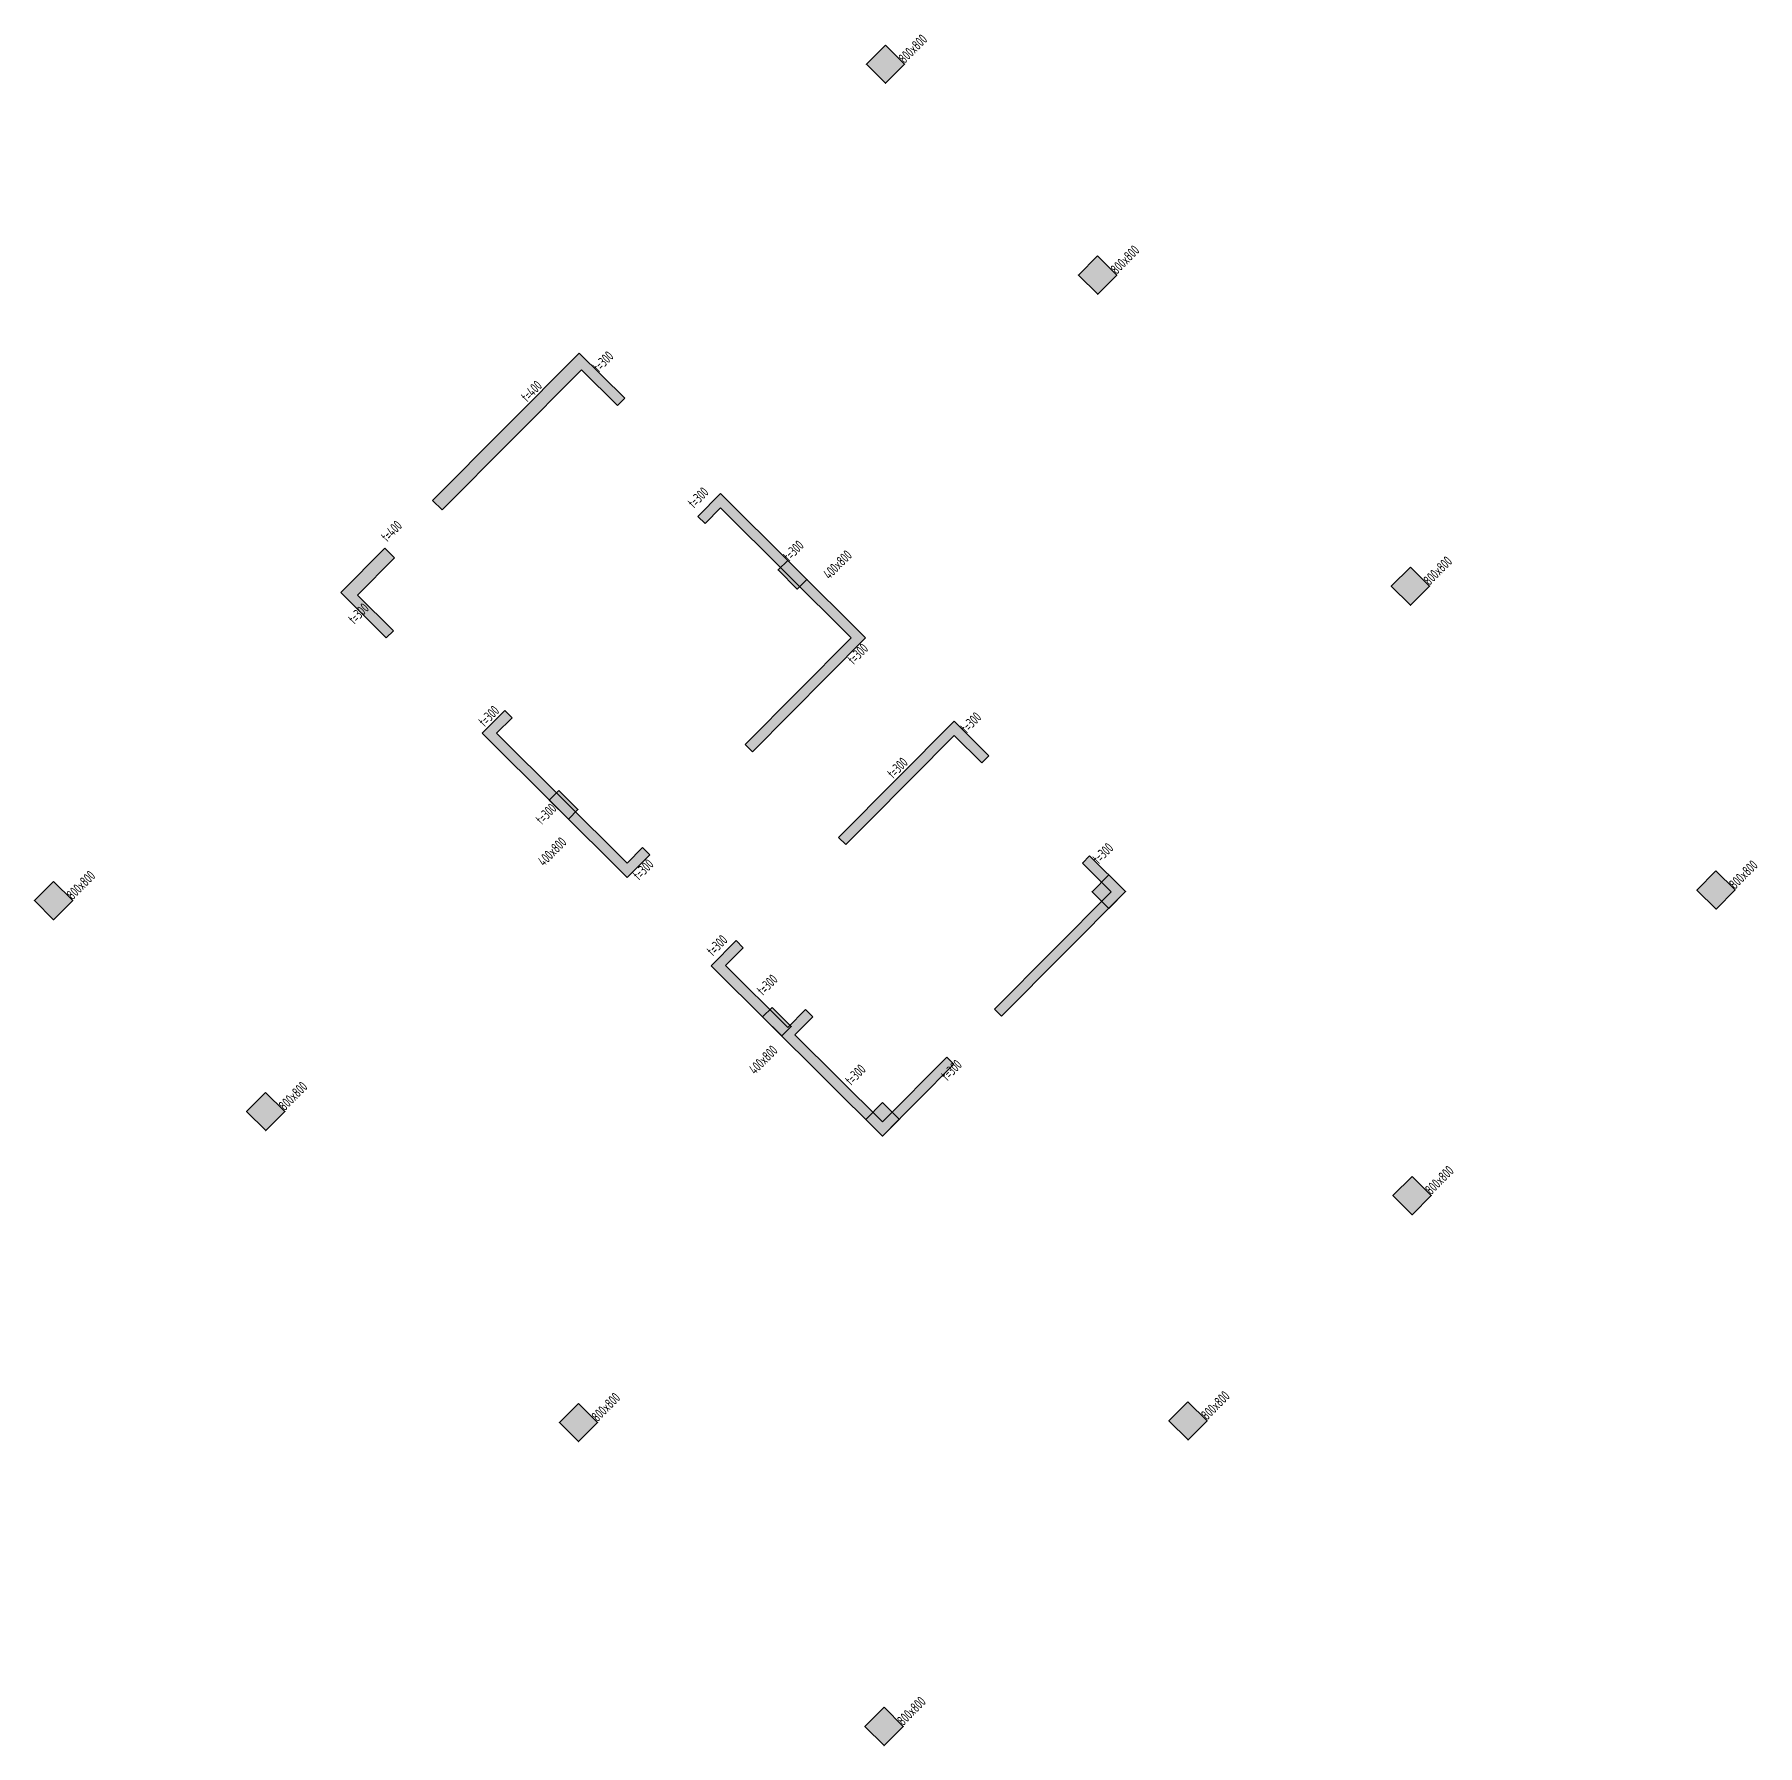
# Model space of a CAD drawing. Extents: x 517158726 to 519536726, y 3499539182 to 3501239182.
# Drawn here: x 518191919 to 518242892, y 3500494474 to 3500545099 of the extents above; entities that cross this region are included whole.
import ezdxf
from ezdxf.enums import TextEntityAlignment as Align

# ---------------------------------------------------------------- set-up
doc = ezdxf.new("R2010")
doc.units = 0
doc.header["$LTSCALE"] = 500
doc.header["$MEASUREMENT"] = 0
doc.layers.get('0').update_dxf_attribs({"linetype": 'CONTINUOUS'})
for name, color, linetype, plot in [('__覆盖_A10-1楼地上客房部分轴网（1：100）_TEN25IWP$0$C-XREF-SLCT', 7, 'CONTINUOUS', False), ('C-XREF-SLCT', 7, 'CONTINUOUS', False), ('S_POST_OTHE', 110, 'CONTINUOUS', False)]:
    doc.layers.add(name, color=color, linetype=linetype, plot=plot)
for name, color, linetype in [('S_COLU', 2, 'CONTINUOUS'), ('S_COLU_HACH', 15, 'CONTINUOUS'), ('S_WALL', 2, 'CONTINUOUS'), ('S_WALL_HACH', 30, 'CONTINUOUS')]:
    doc.layers.add(name, color=color, linetype=linetype)
doc.styles.add('__覆盖_A10-1楼地上客房部分轴网（1：100）_TEN25IWP$0$Acs', font='Tssdeng.shx', dxfattribs={"width": 0.7, "bigfont": 'Tssdchn.shx'})
doc.styles.add('Acs', font='STFANGSO.TTF', dxfattribs={"width": 0.7})
doc.styles.add('TH-STYLE3', font='tssdeng.shx', dxfattribs={"width": 0.7, "bigfont": 'tssdchn.shx'})

msp = doc.modelspace()

# ---------------------------------------------------------------- texts
at = {"layer": 'S_POST_OTHE', "style": 'TH-STYLE3', "width": 0.7}
for p in [(518217661, 3500544221), (518223936, 3500537980), (518233189, 3500528778), (518242229, 3500519787), (518193050, 3500519475), (518199326, 3500513235), (518233238, 3500510747), (518208579, 3500504032), (518226610, 3500504082), (518217619, 3500495042)]:
    msp.add_text('800x800', height=300, rotation=45.1571, dxfattribs=at).set_placement(p)
for s, p in [('t=300', (518208846, 3500535316)), ('t=400', (518202588, 3500530299)), ('t=300', (518214476, 3500529717)), ('400x800', (518215782, 3500529309)), ('t=300', (518201610, 3500527859)), ('t=300', (518216380, 3500526667)), ('t=300', (518205467, 3500524827)), ('t=300', (518219726, 3500524636)), ('t=300', (518217553, 3500523295)), ('400x800', (518207339, 3500520819)), ('t=300', (518223632, 3500520767)), ('t=300', (518210033, 3500520286)), ('t=300', (518212217, 3500518044)), ('t=300', (518213702, 3500516877)), ('400x800', (518213583, 3500514658)), ('t=300', (518216308, 3500514215)), ('t=300', (518219153, 3500514353))]:
    msp.add_text(s, height=300, rotation=45.1571, dxfattribs=at).set_placement(p, align=Align.CENTER)
for s, p in [('t=400', (518206515, 3500534652)), ('t=300', (518211446, 3500531503)), ('t=300', (518206946, 3500522145))]:
    msp.add_text(s, height=300, rotation=45.1571, dxfattribs=at).set_placement(p, align=Align.TOP_CENTER)

# ---------------------------------------------------------------- blocks, each defined once
blk = doc.blocks.new('AcsAcadShareArea')
for points in [[(0, 0), (118900, 0), (118900, 85000), (0, 85000)], [(6892.9, 0), (28409.4, 0), (28409.4, 2708.4), (6892.9, 2708.4)], [(0, 0), (6892.9, 0), (6892.9, 2699.2), (0, 2699.2)], [(0, 733), (0, 733), (0, 0), (0, 0)]]:
    blk.add_lwpolyline(points, close=True)
at = {"insert": (596.8, 1991.4), "char_height": 1000, "width": 6073.9, "attachment_point": 1, "style": 'Acs'}
blk.add_mtext('唯一编号：', dxfattribs=at)
at = {"style": 'Acs', "width": 0.8}
blk.add_attdef('唯一编号', (7537.4, 860.8), '', height=1000, dxfattribs=at)
blk = doc.blocks.new('__覆盖_A10-1楼地上客房部分轴网（1：100）_TEN25IWP$0$AcsAcadShareArea')
for points in [[(0, 0), (118900, 0), (118900, 85000), (0, 85000)], [(6892.9, 0), (28409.4, 0), (28409.4, 2708.4), (6892.9, 2708.4)], [(0, 0), (6892.9, 0), (6892.9, 2699.2), (0, 2699.2)], [(0, 733), (0, 733), (0, 0), (0, 0)]]:
    blk.add_lwpolyline(points, close=True)
at = {"insert": (596.8, 1991.4), "char_height": 1000, "width": 6073.9, "attachment_point": 1, "style": '__覆盖_A10-1楼地上客房部分轴网（1：100）_TEN25IWP$0$Acs'}
blk.add_mtext('唯一编号：', dxfattribs=at)
at = {"style": '__覆盖_A10-1楼地上客房部分轴网（1：100）_TEN25IWP$0$Acs', "width": 0.8}
blk.add_attdef('唯一编号', (7537.4, 860.8), '', height=1000, dxfattribs=at)

# ---------------------------------------------------------------- linework, layer by layer
at = {"layer": 'S_COLU', "linetype": 'ByBlock', "lineweight": 35}
for points in [[(518217093, 3500544785), (518216529, 3500544218), (518217097, 3500543654), (518217661, 3500544221)], [(518223368, 3500538545), (518222804, 3500537977), (518223372, 3500537413), (518223936, 3500537980)], [(518214201, 3500529539), (518213919, 3500529256), (518214486, 3500528691), (518214768, 3500528975)], [(518232622, 3500529342), (518232057, 3500528775), (518232625, 3500528211), (518233189, 3500528778)], [(518207431, 3500522732), (518207149, 3500522449), (518207716, 3500521885), (518207998, 3500522168)], [(518192483, 3500520040), (518191919, 3500519472), (518192486, 3500518908), (518193050, 3500519475)], [(518223702, 3500520231), (518223208, 3500519735), (518223704, 3500519241), (518224198, 3500519738)], [(518241662, 3500520351), (518241098, 3500519784), (518241665, 3500519220), (518242229, 3500519787)], [(518213742, 3500516315), (518213460, 3500516031), (518214027, 3500515467), (518214309, 3500515751)], [(518198758, 3500513799), (518198194, 3500513232), (518198761, 3500512668), (518199326, 3500513235)], [(518217003, 3500513495), (518216509, 3500512999), (518217005, 3500512505), (518217499, 3500513002)], [(518232671, 3500511311), (518232107, 3500510744), (518232674, 3500510180), (518233238, 3500510747)], [(518208011, 3500504597), (518207447, 3500504029), (518208014, 3500503465), (518208579, 3500504032)], [(518226043, 3500504646), (518225478, 3500504079), (518226046, 3500503515), (518226610, 3500504082)], [(518217052, 3500495606), (518216488, 3500495038), (518217055, 3500494474), (518217619, 3500495042)]]:
    msp.add_lwpolyline(points, close=True, dxfattribs=at)
at = {"layer": 'S_COLU_HACH', "ltscale": 3}
for points in [[(518216529, 3500544218), (518217097, 3500543654), (518217093, 3500544785), (518217661, 3500544221)], [(518222804, 3500537977), (518223372, 3500537413), (518223368, 3500538545), (518223936, 3500537980)], [(518213919, 3500529256), (518214486, 3500528691), (518214201, 3500529539), (518214768, 3500528975)], [(518232057, 3500528775), (518232625, 3500528211), (518232622, 3500529342), (518233189, 3500528778)], [(518207149, 3500522449), (518207716, 3500521885), (518207431, 3500522732), (518207998, 3500522168)], [(518191919, 3500519472), (518192486, 3500518908), (518192483, 3500520040), (518193050, 3500519475)], [(518223208, 3500519735), (518223704, 3500519241), (518223702, 3500520231), (518224198, 3500519738)], [(518241098, 3500519784), (518241665, 3500519220), (518241662, 3500520351), (518242229, 3500519787)], [(518213460, 3500516031), (518214027, 3500515467), (518213742, 3500516315), (518214309, 3500515751)], [(518198194, 3500513232), (518198761, 3500512668), (518198758, 3500513799), (518199326, 3500513235)], [(518216509, 3500512999), (518217005, 3500512505), (518217003, 3500513495), (518217499, 3500513002)], [(518232107, 3500510744), (518232674, 3500510180), (518232671, 3500511311), (518233238, 3500510747)], [(518207447, 3500504029), (518208014, 3500503465), (518208011, 3500504597), (518208579, 3500504032)], [(518225478, 3500504079), (518226046, 3500503515), (518226043, 3500504646), (518226610, 3500504082)], [(518216488, 3500495038), (518217055, 3500494474), (518217052, 3500495606), (518217619, 3500495042)]]:
    msp.add_solid(points, dxfattribs=at)
at = {"layer": 'S_WALL', "linetype": 'ByBlock'}
for points in [[(518203979, 3500531031), (518203979, 3500531031), (518208104, 3500535179), (518209168, 3500534122), (518209379, 3500534334), (518208032, 3500535674), (518203695, 3500531313), (518203979, 3500531031)], [(518219128, 3500524780), (518215708, 3500521341), (518215921, 3500521129), (518216379, 3500521590), (518216379, 3500521590), (518216379, 3500521590), (518216591, 3500521803), (518216591, 3500521803), (518216591, 3500521803), (518219129, 3500524355), (518219945, 3500523544), (518220156, 3500523757), (518219128, 3500524780), (518219128, 3500524780), (518219128, 3500524780)], [(518220318, 3500516262), (518220531, 3500516051), (518224198, 3500519738), (518223134, 3500520795), (518222923, 3500520583), (518223774, 3500519737), (518220318, 3500516262)], [(518218908, 3500514844), (518217004, 3500512930), (518214416, 3500515504), (518214945, 3500516035), (518214732, 3500516247), (518214203, 3500515715), (518212360, 3500517549), (518212889, 3500518080), (518212676, 3500518292), (518211936, 3500517547), (518217005, 3500512505), (518219121, 3500514633), (518218908, 3500514844)]]:
    msp.add_lwpolyline(points, dxfattribs=at)
for points in [[(518213156, 3500523879), (518216505, 3500527247), (518212215, 3500531514), (518211546, 3500530840), (518211758, 3500530628), (518212217, 3500531089), (518216081, 3500527246), (518212943, 3500524091)], [(518202569, 3500529613), (518202285, 3500529895), (518200980, 3500528584), (518202328, 3500527244), (518202539, 3500527456), (518201476, 3500528514)], [(518209454, 3500520157), (518210123, 3500520830), (518209911, 3500521042), (518209452, 3500520581), (518205588, 3500524424), (518206046, 3500524885), (518205834, 3500525097), (518205164, 3500524423)]]:
    msp.add_lwpolyline(points, close=True, dxfattribs=at)
at = {"layer": 'S_WALL_HACH', "ltscale": 3}
for points in [[(518203979, 3500531031), (518203695, 3500531313), (518208104, 3500535179), (518207821, 3500535461)], [(518209168, 3500534122), (518209379, 3500534334), (518207821, 3500535461), (518208032, 3500535674)], [(518211758, 3500530628), (518211546, 3500530840), (518212217, 3500531089), (518212004, 3500531301)], [(518212004, 3500531301), (518212215, 3500531514), (518216294, 3500527035), (518216505, 3500527247)], [(518201264, 3500528302), (518200980, 3500528584), (518202569, 3500529613), (518202285, 3500529895)], [(518202539, 3500527456), (518202328, 3500527244), (518201476, 3500528514), (518201264, 3500528302)], [(518212943, 3500524091), (518213156, 3500523879), (518216081, 3500527246), (518216294, 3500527035)], [(518205375, 3500524636), (518205164, 3500524423), (518209665, 3500520370), (518209454, 3500520157)], [(518205375, 3500524636), (518205588, 3500524424), (518205834, 3500525097), (518206046, 3500524885)], [(518219945, 3500523544), (518220156, 3500523757), (518218917, 3500524567), (518219128, 3500524780)], [(518215921, 3500521129), (518215708, 3500521341), (518219129, 3500524355), (518218917, 3500524567)], [(518209452, 3500520581), (518209665, 3500520370), (518209911, 3500521042), (518210123, 3500520830)], [(518222923, 3500520583), (518223134, 3500520795), (518223774, 3500519737), (518223985, 3500519949)], [(518223985, 3500519949), (518224198, 3500519738), (518220318, 3500516262), (518220531, 3500516051)], [(518212148, 3500517336), (518211936, 3500517547), (518212889, 3500518080), (518212676, 3500518292)], [(518217217, 3500512718), (518217005, 3500512505), (518212360, 3500517549), (518212148, 3500517336)], [(518214203, 3500515715), (518214416, 3500515504), (518214732, 3500516247), (518214945, 3500516035)], [(518217428, 3500512931), (518217216, 3500513142), (518219121, 3500514633), (518218908, 3500514844)]]:
    msp.add_solid(points, dxfattribs=at)

# ---------------------------------------------------------------- block references
at = {"layer": '__覆盖_A10-1楼地上客房部分轴网（1：100）_TEN25IWP$0$C-XREF-SLCT', "xscale": 20, "yscale": 20, "zscale": 20}
msp.add_blockref('__覆盖_A10-1楼地上客房部分轴网（1：100）_TEN25IWP$0$AcsAcadShareArea', (517158726, 3499539182), dxfattribs=at).add_auto_attribs({'唯一编号': '1#楼地上客房部分轴网（1：100）'})
at = {"layer": 'C-XREF-SLCT', "xscale": 20, "yscale": 20, "zscale": 20}
msp.add_blockref('AcsAcadShareArea', (517158726, 3499539182), dxfattribs=at).add_auto_attribs({'唯一编号': 'colu'})

msp.set_redraw_order([(e.dxf.handle, doc.entitydb.next_handle()) for e in msp.query("TEXT MTEXT ATTDEF DIMENSION ARC_DIMENSION")])  # texts and dimensions are drawn at this point

doc.saveas('drawing.dxf')
